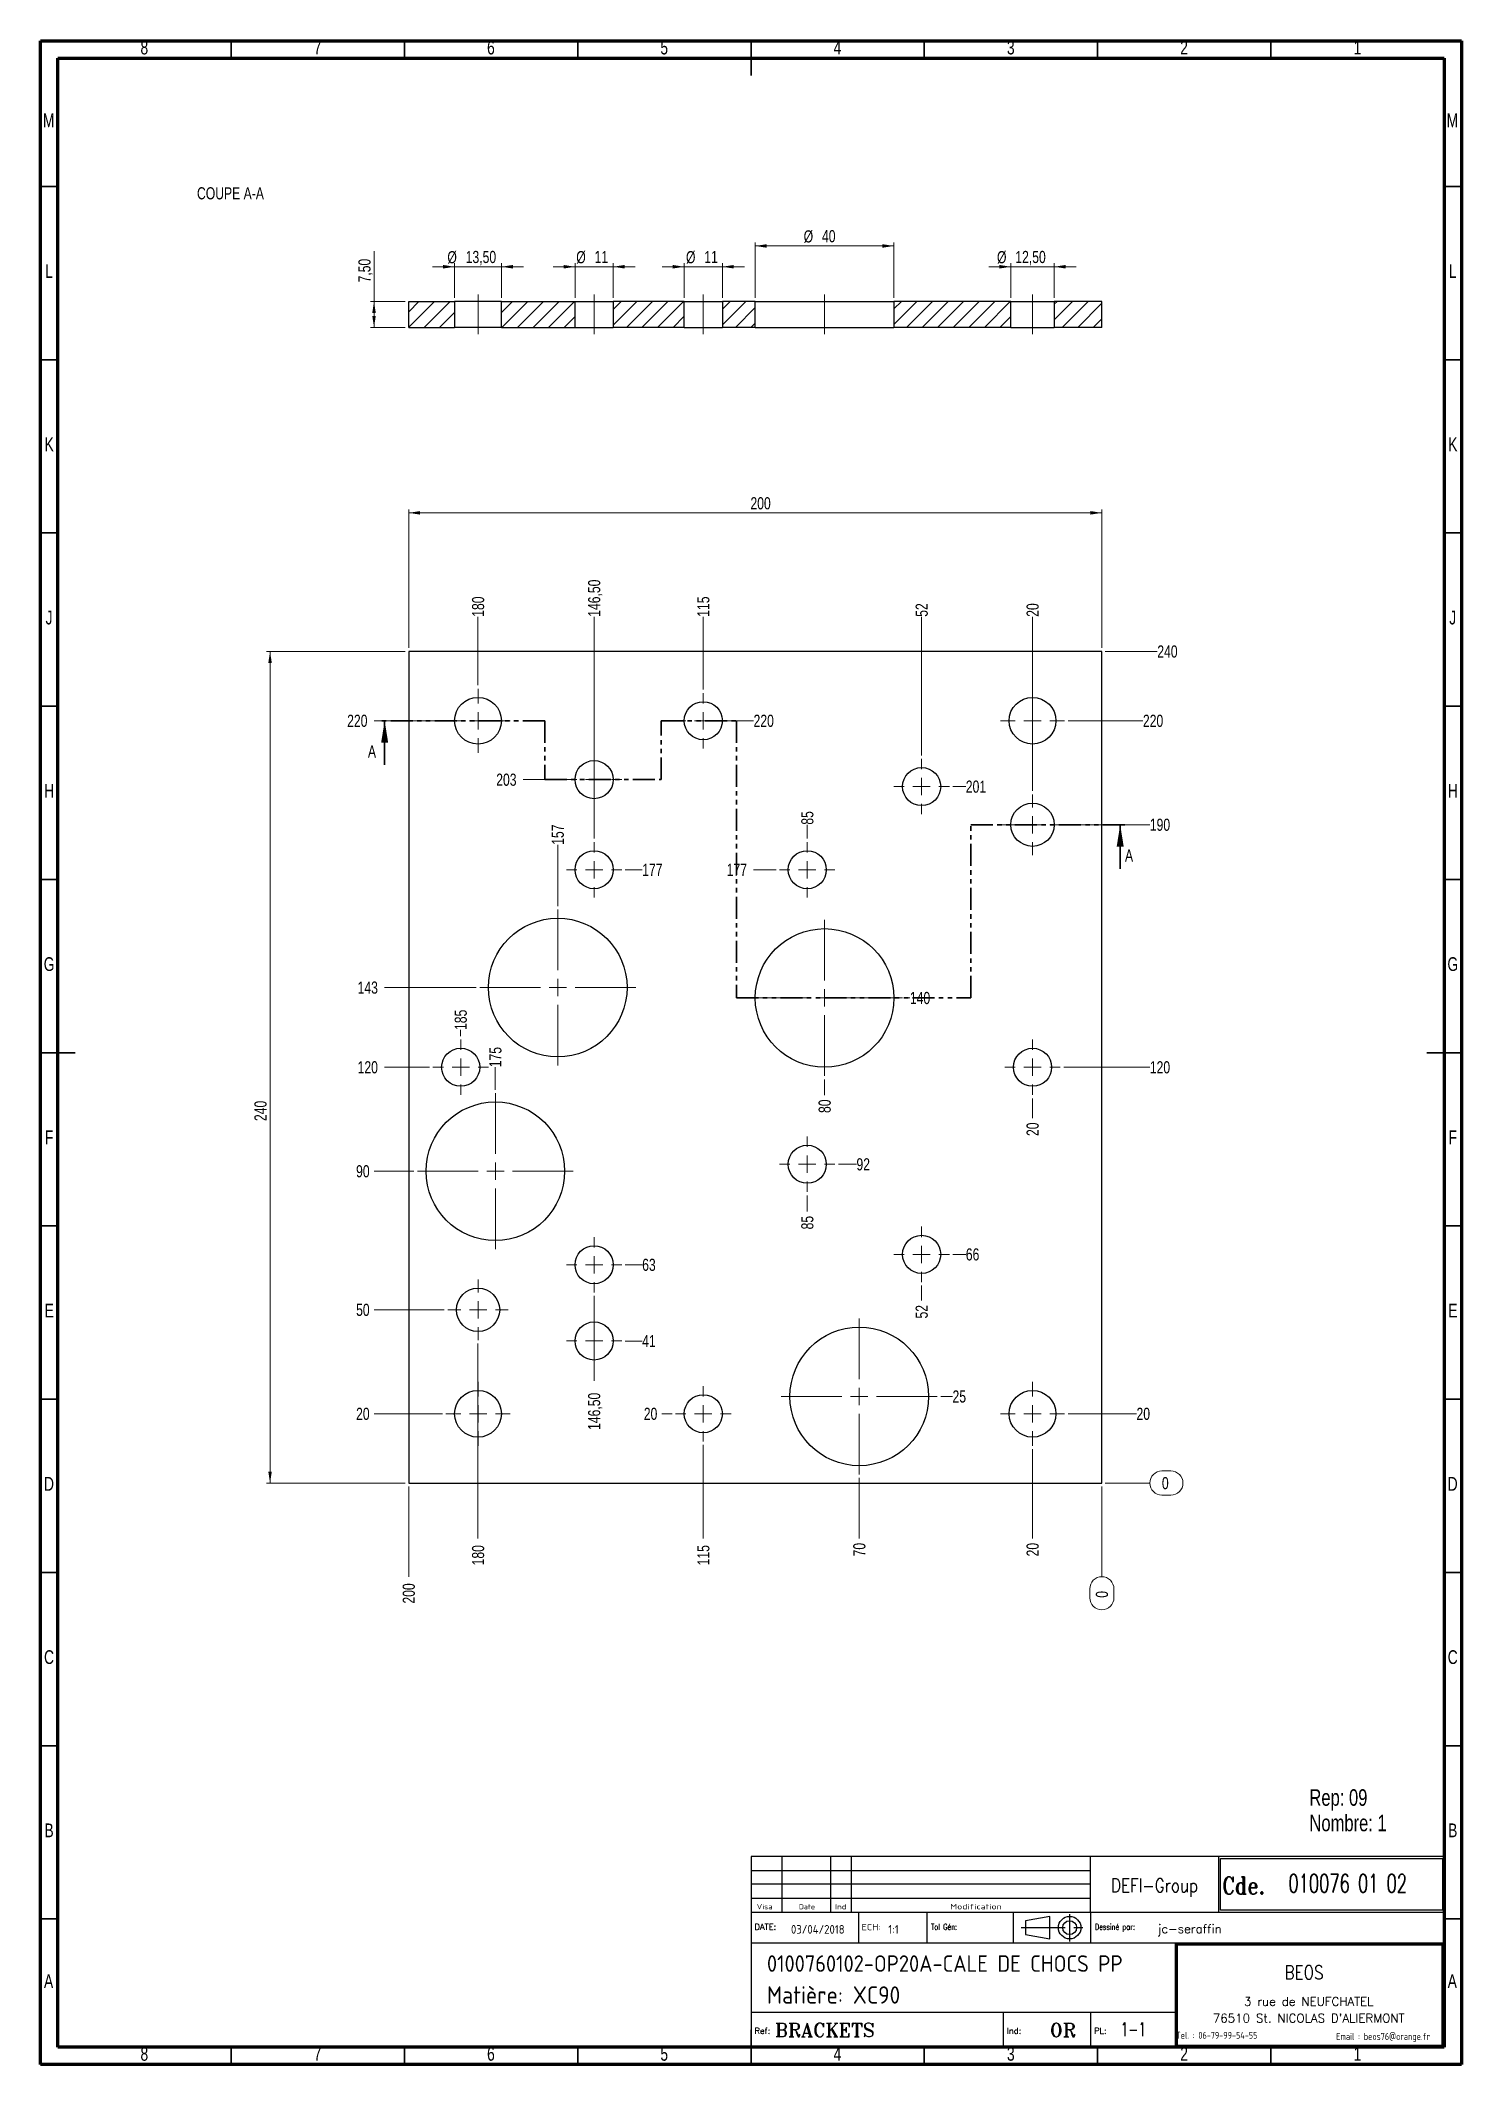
# Model space of a CAD drawing. Header units: millimetres. Extents: x 5 to 415, y 5 to 589.
import ezdxf

# ---------------------------------------------------------------- set-up
doc = ezdxf.new("R2010")
doc.units = ezdxf.units.MM
doc.linetypes.add('CENTERX2', pattern=[20.32, 12.7, -2.54, 2.54, -2.54])
doc.linetypes.add('PHANTOM', pattern=[12.7, 6.35, -1.27, 1.27, -1.27, 1.27, -1.27])
doc.layers.add('DIMENSIONS', color=176, linetype='Continuous')
doc.styles.add('SLDTEXTSTYLE0', font='TXT', dxfattribs={"width": 0.75})
doc.styles.add('SLDTEXTSTYLE1', font='ISOCP')
doc.styles.add('SLDTEXTSTYLE10', font='ISOCP', dxfattribs={"width": 1.147311})
doc.styles.add('SLDTEXTSTYLE11', font='ISOCP', dxfattribs={"width": 1.385904})
doc.styles.add('SLDTEXTSTYLE12', font='ISOCP', dxfattribs={"width": 1.246461})
doc.styles.add('SLDTEXTSTYLE13', font='ROMAND')
doc.styles.add('SLDTEXTSTYLE2', font='ROMANT', dxfattribs={"width": 0.8})
doc.styles.add('SLDTEXTSTYLE3', font='ISOCP', dxfattribs={"width": 0.8})
doc.styles.add('SLDTEXTSTYLE4', font='ROMANS', dxfattribs={"width": 0.8})
doc.styles.add('SLDTEXTSTYLE5', font='ROMANT')
doc.styles.add('SLDTEXTSTYLE6', font='ROMANS')
doc.styles.add('SLDTEXTSTYLE7', font='ROMANT', dxfattribs={"width": 0.65})
doc.styles.add('SLDTEXTSTYLE8', font='ISOCP', dxfattribs={"width": 1.446157})
doc.styles.add('SLDTEXTSTYLE9', font='ISOCP', dxfattribs={"width": 1.294402})
doc.dimstyles.new('SLDDIMSTYLE0', dxfattribs={"dimtxt": 3.5, "dimasz": 3.302, "dimexe": 0, "dimexo": 0.0625, "dimgap": 0.875, "dimtad": 0, "dimtih": 1, "dimtoh": 1, "dimdec": 0, "dimrnd": 1e-09, "dimdsep": 46, "dimtxsty": 'SLDTEXTSTYLE0', "dimblk1": 'NONE', "dimblk2": 'NONE', "dimsah": 1, "dimcen": 0.09, "dimadec": 0, "dimazin": 2, "dimtfac": 1, "dimtdec": 0, "dimtofl": 0, "dimtmove": 0, "dimatfit": 3, "dimldrblk": 'NONE', "dimfxl": 1, "dimfrac": 2, "dimtolj": 1, "dimtzin": 12, "dimarcsym": 0})
doc.dimstyles.new('SLDDIMSTYLE1', dxfattribs={"dimtxt": 3.5, "dimasz": 3.302, "dimexe": 0, "dimexo": 0.0625, "dimgap": 0.875, "dimtad": 0, "dimtih": 1, "dimtoh": 1, "dimrnd": 1e-09, "dimzin": 12, "dimdsep": 46, "dimtxsty": 'SLDTEXTSTYLE0', "dimblk1": 'NONE', "dimblk2": 'NONE', "dimsah": 1, "dimcen": 0.09, "dimadec": 0, "dimazin": 3, "dimtfac": 1, "dimtofl": 0, "dimtmove": 0, "dimatfit": 3, "dimldrblk": 'NONE', "dimfxl": 1, "dimfrac": 2, "dimtolj": 1, "dimtzin": 12, "dimarcsym": 0})
doc.dimstyles.new('SLDDIMSTYLE2', dxfattribs={"dimtxt": 3.5, "dimasz": 3.302, "dimexe": 0, "dimexo": 0.0625, "dimgap": 0.875, "dimtad": 1, "dimrnd": 1e-09, "dimzin": 12, "dimdsep": 46, "dimtxsty": 'SLDTEXTSTYLE0', "dimsah": 1, "dimcen": 0.09, "dimadec": 0, "dimazin": 3, "dimtfac": 1, "dimtofl": 0, "dimtmove": 0, "dimatfit": 3, "dimfxl": 1, "dimfrac": 2, "dimtolj": 1, "dimtzin": 12, "dimarcsym": 0})
doc.dimstyles.new('SLDDIMSTYLE3', dxfattribs={"dimtxt": 3.5, "dimasz": 3.302, "dimexe": 0, "dimexo": 0.0625, "dimgap": 0.875, "dimtad": 1, "dimrnd": 1e-09, "dimzin": 12, "dimdsep": 46, "dimtxsty": 'SLDTEXTSTYLE0', "dimsah": 1, "dimcen": 0.09, "dimadec": 0, "dimazin": 3, "dimtfac": 1, "dimtmove": 0, "dimatfit": 0, "dimfxl": 1, "dimfrac": 2, "dimtolj": 1, "dimtzin": 12, "dimarcsym": 0})

msp = doc.modelspace()

# ---------------------------------------------------------------- texts
at = {"color": 7, "linetype": 'Continuous', "lineweight": 0, "attachment_point": 2, "style": 'SLDTEXTSTYLE0'}
for s, insert, char_height in [('8', (34.96, 589.06), 3.969), ('7', (84.96, 589.06), 3.969), ('6', (134.96, 589.06), 3.969), ('5', (184.96, 589.06), 3.969), ('4', (234.96, 589.06), 3.969), ('3', (284.96, 589.06), 3.969), ('2', (334.96, 589.06), 3.969), ('1', (384.96, 589.06), 3.969), ('M', (7.362, 568.06), 3.969), ('M', (412.362, 568.06), 3.969), ('COUPE A-A', (59.81, 546.766), 3.5), ('L', (7.455, 524.56), 3.969), ('L', (412.455, 524.56), 3.969), ('K', (7.489, 474.56), 3.969), ('K', (412.489, 474.56), 3.969), ('J', (7.465, 424.56), 3.969), ('J', (412.465, 424.56), 3.969), ('H', (7.49, 374.56), 3.969), ('H', (412.49, 374.56), 3.969), ('G', (7.487, 324.56), 3.969), ('G', (412.487, 324.56), 3.969), ('F', (7.458, 274.56), 3.969), ('F', (412.458, 274.56), 3.969), ('E', (7.508, 224.56), 3.969), ('E', (412.508, 224.56), 3.969), ('D', (7.453, 174.56), 3.969), ('D', (412.453, 174.56), 3.969), ('C', (7.459, 124.56), 3.969), ('C', (412.459, 124.56), 3.969), ('B', (7.471, 74.56), 3.969), ('B', (412.471, 74.56), 3.969), ('A', (7.34, 31.06), 3.969), ('A', (412.34, 31.06), 3.969), ('8', (34.96, 10.06), 3.969), ('7', (84.96, 10.06), 3.969), ('6', (134.96, 10.06), 3.969), ('5', (184.96, 10.06), 3.969), ('4', (234.96, 10.06), 3.969), ('3', (284.96, 10.06), 3.969), ('2', (334.96, 10.06), 3.969), ('1', (384.96, 10.06), 3.969)]:
    msp.add_mtext(s, dxfattribs=dict(at, insert=insert, char_height=char_height))
at = {"color": 7, "linetype": 'Continuous', "char_height": 3.5, "attachment_point": 1, "style": 'SLDTEXTSTYLE0'}
for insert in [(99.472, 385.659), (317.902, 355.659)]:
    msp.add_mtext('A', dxfattribs=dict(at, insert=insert))
at = {"layer": 'DIMENSIONS'}
for s, insert, char_height, attachment_point, style in [('DEFI-Group', (326.42, 58.701), 4, 2, 'SLDTEXTSTYLE2'), ('Cde.', (346, 59.126), 5, 1, 'SLDTEXTSTYLE2'), ('010076 01 02', (365.078, 59.94), 5.29167, 1, 'SLDTEXTSTYLE7'), ('Visa', (211.655, 51.348), 1.5671, 1, 'SLDTEXTSTYLE12'), ('Date', (223.824, 51.283), 1.4924, 1, 'SLDTEXTSTYLE10'), ('Ind', (234.254, 51.283), 1.4924, 1, 'SLDTEXTSTYLE11'), ('Modification', (267.489, 51.348), 1.56705, 1, 'SLDTEXTSTYLE8'), ('DATE:', (211.034, 45.598), 1.7277, 1, 'SLDTEXTSTYLE6'), ('03/04/2018', (221.533, 45.253), 2.5, 1, 'SLDTEXTSTYLE1'), ('ECH:', (241.911, 45.56), 1.8141, 1, 'SLDTEXTSTYLE9'), ('1:1', (249.62, 45.24), 2.5, 1, 'SLDTEXTSTYLE1'), ('Tol Gén:', (261.952, 45.598), 1.7277, 1, 'SLDTEXTSTYLE4'), ('Dessiné par:', (309.221, 45.598), 1.72768, 1, 'SLDTEXTSTYLE4'), ('jc-seraffin', (327.355, 45.42), 2.5, 1, 'SLDTEXTSTYLE5'), ('0100760102-OP20A-CALE DE CHOCS PP', (214.603, 36.514), 4.7625, 1, 'SLDTEXTSTYLE1'), ('BEOS', (369.571, 33.595), 4, 2, 'SLDTEXTSTYLE2'), ('Matière: XC90', (214.603, 27.564), 5, 1, 'SLDTEXTSTYLE1'), ('3 rue de NEUFCHATEL', (370.909, 24.448), 2.5, 2, 'SLDTEXTSTYLE13'), ("76510 St. NICOLAS D'ALIERMONT", (370.903, 19.623), 2.5, 2, 'SLDTEXTSTYLE13'), ('Ref:', (211.034, 15.598), 1.7277, 1, 'SLDTEXTSTYLE6'), ('BRACKETS', (216.904, 16.951), 4, 1, 'SLDTEXTSTYLE5'), ('Ind:', (283.826, 15.598), 1.7277, 1, 'SLDTEXTSTYLE6'), ('OR', (296.194, 16.951), 4, 1, 'SLDTEXTSTYLE5'), ('PL:', (309.034, 15.598), 1.7277, 1, 'SLDTEXTSTYLE6'), ('1-1', (316.651, 17.173), 4, 1, 'SLDTEXTSTYLE7'), ('Tel. : 06-79-99-54-55', (344.36, 14.429), 2, 2, 'SLDTEXTSTYLE3'), ('Email : beos76@orange.fr', (392.372, 14.097), 2, 2, 'SLDTEXTSTYLE3')]:
    msp.add_mtext(s, dxfattribs=dict(at, insert=insert, char_height=char_height, attachment_point=attachment_point, style=style))

# ---------------------------------------------------------------- blocks, each defined once
blk = doc.blocks.new('SW_NOTE_0')
at = {"color": 0, "linetype": 'Continuous', "lineweight": 0, "char_height": 4.763, "attachment_point": 1, "style": 'SLDTEXTSTYLE0'}
for s, insert in [('Rep: 09', (0, 6.14)), ('Nombre: 1', (0, -1.21))]:
    blk.add_mtext(s, dxfattribs=dict(at, insert=insert))
blk = doc.blocks.new('_D')
at = {"color": 7, "linetype": 'Continuous', "lineweight": 18}
for p, q in [((328.56, 176.29), (331.15, 176.29)), ((312.23, 172.8), (325.07, 172.8)), ((331.15, 169.31), (328.56, 169.31))]:
    blk.add_line(p, q, dxfattribs=at)
for centre, start, end in [((328.56, 172.8), 90, 270), ((331.15, 172.8), 270, 90)]:
    blk.add_arc(centre, 3.49, start, end, dxfattribs=at)
at = {"color": 7, "linetype": 'Continuous', "lineweight": 18, "insert": (328.56, 174.54), "char_height": 3.5, "attachment_point": 1, "style": 'SLDTEXTSTYLE0'}
blk.add_mtext('0', dxfattribs=at)
blk = doc.blocks.new('_None')
blk = doc.blocks.new('_D_1')
at = {"color": 7, "linetype": 'Continuous', "lineweight": 18}
blk.add_line((120.98, 192.8), (101.23, 192.8), dxfattribs=at)
at = {"color": 7, "linetype": 'Continuous', "lineweight": 18, "insert": (96.06, 194.54), "char_height": 3.5, "attachment_point": 1, "style": 'SLDTEXTSTYLE0'}
blk.add_mtext('20', dxfattribs=at)
blk = doc.blocks.new('_D_2')
at = {"color": 7, "linetype": 'Continuous', "lineweight": 18}
blk.add_line((187.23, 192.8), (184.24, 192.8), dxfattribs=at)
at = {"color": 7, "linetype": 'Continuous', "lineweight": 18, "insert": (179.07, 194.54), "char_height": 3.5, "attachment_point": 1, "style": 'SLDTEXTSTYLE0'}
blk.add_mtext('20', dxfattribs=at)
blk = doc.blocks.new('_D_3')
at = {"color": 7, "linetype": 'Continuous', "lineweight": 18}
blk.add_line((301.48, 192.8), (321.23, 192.8), dxfattribs=at)
at = {"color": 7, "linetype": 'Continuous', "lineweight": 18, "insert": (321.23, 194.54), "char_height": 3.5, "attachment_point": 1, "style": 'SLDTEXTSTYLE0'}
blk.add_mtext('20', dxfattribs=at)
blk = doc.blocks.new('_D_4')
at = {"color": 7, "linetype": 'Continuous', "lineweight": 18}
blk.add_line((264.73, 197.8), (268.15, 197.8), dxfattribs=at)
at = {"color": 7, "linetype": 'Continuous', "lineweight": 18, "insert": (268.15, 199.54), "char_height": 3.5, "attachment_point": 1, "style": 'SLDTEXTSTYLE0'}
blk.add_mtext('25', dxfattribs=at)
blk = doc.blocks.new('_D_5')
at = {"color": 7, "linetype": 'Continuous', "lineweight": 18}
blk.add_line((173.73, 213.8), (178.6, 213.8), dxfattribs=at)
at = {"color": 7, "linetype": 'Continuous', "lineweight": 18, "insert": (178.6, 215.54), "char_height": 3.5, "attachment_point": 1, "style": 'SLDTEXTSTYLE0'}
blk.add_mtext('41', dxfattribs=at)
blk = doc.blocks.new('_D_6')
at = {"color": 7, "linetype": 'Continuous', "lineweight": 18}
blk.add_line((121.48, 222.8), (101.23, 222.8), dxfattribs=at)
at = {"color": 7, "linetype": 'Continuous', "lineweight": 18, "insert": (96.06, 224.54), "char_height": 3.5, "attachment_point": 1, "style": 'SLDTEXTSTYLE0'}
blk.add_mtext('50', dxfattribs=at)
blk = doc.blocks.new('_D_7')
at = {"color": 7, "linetype": 'Continuous', "lineweight": 18}
blk.add_line((173.73, 235.8), (178.6, 235.8), dxfattribs=at)
at = {"color": 7, "linetype": 'Continuous', "lineweight": 18, "insert": (178.6, 237.54), "char_height": 3.5, "attachment_point": 1, "style": 'SLDTEXTSTYLE0'}
blk.add_mtext('63', dxfattribs=at)
blk = doc.blocks.new('_D_8')
at = {"color": 7, "linetype": 'Continuous', "lineweight": 18}
blk.add_line((268.23, 238.8), (271.98, 238.8), dxfattribs=at)
at = {"color": 7, "linetype": 'Continuous', "lineweight": 18, "insert": (271.98, 240.54), "char_height": 3.5, "attachment_point": 1, "style": 'SLDTEXTSTYLE0'}
blk.add_mtext('66', dxfattribs=at)
blk = doc.blocks.new('_D_9')
at = {"color": 7, "linetype": 'Continuous', "lineweight": 18}
blk.add_line((112.73, 262.8), (101.23, 262.8), dxfattribs=at)
at = {"color": 7, "linetype": 'Continuous', "lineweight": 18, "insert": (96.06, 264.54), "char_height": 3.5, "attachment_point": 1, "style": 'SLDTEXTSTYLE0'}
blk.add_mtext('90', dxfattribs=at)
blk = doc.blocks.new('_D_10')
at = {"color": 7, "linetype": 'Continuous', "lineweight": 18}
blk.add_line((235.23, 264.8), (240.43, 264.8), dxfattribs=at)
at = {"color": 7, "linetype": 'Continuous', "lineweight": 18, "insert": (240.43, 266.54), "char_height": 3.5, "attachment_point": 1, "style": 'SLDTEXTSTYLE0'}
blk.add_mtext('92', dxfattribs=at)
blk = doc.blocks.new('_D_11')
at = {"color": 7, "linetype": 'Continuous', "lineweight": 18}
blk.add_line((117.23, 292.8), (104.26, 292.8), dxfattribs=at)
at = {"color": 7, "linetype": 'Continuous', "lineweight": 18, "insert": (96.5, 294.54), "char_height": 3.5, "attachment_point": 1, "style": 'SLDTEXTSTYLE0'}
blk.add_mtext('120', dxfattribs=at)
blk = doc.blocks.new('_D_12')
at = {"color": 7, "linetype": 'Continuous', "lineweight": 18}
blk.add_line((300.23, 292.8), (325.07, 292.8), dxfattribs=at)
at = {"color": 7, "linetype": 'Continuous', "lineweight": 18, "insert": (325.07, 294.54), "char_height": 3.5, "attachment_point": 1, "style": 'SLDTEXTSTYLE0'}
blk.add_mtext('120', dxfattribs=at)
blk = doc.blocks.new('_D_13')
at = {"color": 7, "linetype": 'Continuous', "lineweight": 18}
blk.add_line((254.73, 312.8), (255.85, 312.8), dxfattribs=at)
at = {"color": 7, "linetype": 'Continuous', "lineweight": 18, "insert": (255.85, 314.54), "char_height": 3.5, "attachment_point": 1, "style": 'SLDTEXTSTYLE0'}
blk.add_mtext('140', dxfattribs=at)
blk = doc.blocks.new('_D_14')
at = {"color": 7, "linetype": 'Continuous', "lineweight": 18}
blk.add_line((130.73, 315.8), (104.26, 315.8), dxfattribs=at)
at = {"color": 7, "linetype": 'Continuous', "lineweight": 18, "insert": (96.5, 317.54), "char_height": 3.5, "attachment_point": 1, "style": 'SLDTEXTSTYLE0'}
blk.add_mtext('143', dxfattribs=at)
blk = doc.blocks.new('_D_15')
at = {"color": 7, "linetype": 'Continuous', "lineweight": 18}
blk.add_line((173.73, 349.8), (178.6, 349.8), dxfattribs=at)
at = {"color": 7, "linetype": 'Continuous', "lineweight": 18, "insert": (178.6, 351.54), "char_height": 3.5, "attachment_point": 1, "style": 'SLDTEXTSTYLE0'}
blk.add_mtext('177', dxfattribs=at)
blk = doc.blocks.new('_D_16')
at = {"color": 7, "linetype": 'Continuous', "lineweight": 18}
blk.add_line((217.23, 349.8), (210.74, 349.8), dxfattribs=at)
at = {"color": 7, "linetype": 'Continuous', "lineweight": 18, "insert": (202.98, 351.54), "char_height": 3.5, "attachment_point": 1, "style": 'SLDTEXTSTYLE0'}
blk.add_mtext('177', dxfattribs=at)
blk = doc.blocks.new('_D_17')
at = {"color": 7, "linetype": 'Continuous', "lineweight": 18}
blk.add_line((300.98, 362.8), (325.07, 362.8), dxfattribs=at)
at = {"color": 7, "linetype": 'Continuous', "lineweight": 18, "insert": (325.07, 364.54), "char_height": 3.5, "attachment_point": 1, "style": 'SLDTEXTSTYLE0'}
blk.add_mtext('190', dxfattribs=at)
blk = doc.blocks.new('_D_18')
at = {"color": 7, "linetype": 'Continuous', "lineweight": 18}
blk.add_line((268.23, 373.8), (271.98, 373.8), dxfattribs=at)
at = {"color": 7, "linetype": 'Continuous', "lineweight": 18, "insert": (271.98, 375.54), "char_height": 3.5, "attachment_point": 1, "style": 'SLDTEXTSTYLE0'}
blk.add_mtext('201', dxfattribs=at)
blk = doc.blocks.new('_D_19')
at = {"color": 7, "linetype": 'Continuous', "lineweight": 18}
blk.add_line((155.73, 375.8), (144.25, 375.8), dxfattribs=at)
at = {"color": 7, "linetype": 'Continuous', "lineweight": 18, "insert": (136.49, 377.54), "char_height": 3.5, "attachment_point": 1, "style": 'SLDTEXTSTYLE0'}
blk.add_mtext('203', dxfattribs=at)
blk = doc.blocks.new('_D_20')
at = {"color": 7, "linetype": 'Continuous', "lineweight": 18}
blk.add_line((205.23, 392.8), (210.74, 392.8), dxfattribs=at)
at = {"color": 7, "linetype": 'Continuous', "lineweight": 18, "insert": (210.74, 394.54), "char_height": 3.5, "attachment_point": 1, "style": 'SLDTEXTSTYLE0'}
blk.add_mtext('220', dxfattribs=at)
blk = doc.blocks.new('_D_21')
at = {"color": 7, "linetype": 'Continuous', "lineweight": 18}
blk.add_line((120.98, 392.8), (101.23, 392.8), dxfattribs=at)
at = {"color": 7, "linetype": 'Continuous', "lineweight": 18, "insert": (93.48, 394.54), "char_height": 3.5, "attachment_point": 1, "style": 'SLDTEXTSTYLE0'}
blk.add_mtext('220', dxfattribs=at)
blk = doc.blocks.new('_D_22')
at = {"color": 7, "linetype": 'Continuous', "lineweight": 18}
blk.add_line((301.48, 392.8), (323.08, 392.8), dxfattribs=at)
at = {"color": 7, "linetype": 'Continuous', "lineweight": 18, "insert": (323.08, 394.54), "char_height": 3.5, "attachment_point": 1, "style": 'SLDTEXTSTYLE0'}
blk.add_mtext('220', dxfattribs=at)
blk = doc.blocks.new('_D_23')
at = {"color": 7, "linetype": 'Continuous', "lineweight": 18}
blk.add_line((312.23, 412.8), (327.23, 412.8), dxfattribs=at)
at = {"color": 7, "linetype": 'Continuous', "lineweight": 18, "insert": (327.23, 414.54), "char_height": 3.5, "attachment_point": 1, "style": 'SLDTEXTSTYLE0'}
blk.add_mtext('240', dxfattribs=at)
blk = doc.blocks.new('_D_24')
at = {"color": 7, "linetype": 'Continuous', "lineweight": 18}
for p, q in [((311.23, 171.8), (311.23, 145.78)), ((307.75, 139.7), (307.75, 142.29)), ((314.72, 142.29), (314.72, 139.7))]:
    blk.add_line(p, q, dxfattribs=at)
for centre, start, end in [((311.23, 142.29), 0, 180), ((311.23, 139.7), 180, 0)]:
    blk.add_arc(centre, 3.49, start, end, dxfattribs=at)
at = {"color": 7, "linetype": 'Continuous', "lineweight": 18, "insert": (309.5, 139.7), "char_height": 3.5, "attachment_point": 1, "rotation": 90, "style": 'SLDTEXTSTYLE0'}
blk.add_mtext('0', dxfattribs=at)
blk = doc.blocks.new('_D_25')
at = {"color": 7, "linetype": 'Continuous', "lineweight": 18}
blk.add_line((291.23, 283.8), (291.23, 278.14), dxfattribs=at)
at = {"color": 7, "linetype": 'Continuous', "lineweight": 18, "insert": (289.5, 272.96), "char_height": 3.5, "attachment_point": 1, "rotation": 90, "style": 'SLDTEXTSTYLE0'}
blk.add_mtext('20', dxfattribs=at)
blk = doc.blocks.new('_D_26')
at = {"color": 7, "linetype": 'Continuous', "lineweight": 18}
blk.add_line((291.23, 372.55), (291.23, 422.8), dxfattribs=at)
at = {"color": 7, "linetype": 'Continuous', "lineweight": 18, "insert": (289.5, 422.8), "char_height": 3.5, "attachment_point": 1, "rotation": 90, "style": 'SLDTEXTSTYLE0'}
blk.add_mtext('20', dxfattribs=at)
blk = doc.blocks.new('_D_27')
at = {"color": 7, "linetype": 'Continuous', "lineweight": 18}
blk.add_line((291.23, 182.55), (291.23, 156.8), dxfattribs=at)
at = {"color": 7, "linetype": 'Continuous', "lineweight": 18, "insert": (289.5, 151.63), "char_height": 3.5, "attachment_point": 1, "rotation": 90, "style": 'SLDTEXTSTYLE0'}
blk.add_mtext('20', dxfattribs=at)
blk = doc.blocks.new('_D_28')
at = {"color": 7, "linetype": 'Continuous', "lineweight": 18}
blk.add_line((259.23, 382.8), (259.23, 422.8), dxfattribs=at)
at = {"color": 7, "linetype": 'Continuous', "lineweight": 18, "insert": (257.5, 422.8), "char_height": 3.5, "attachment_point": 1, "rotation": 90, "style": 'SLDTEXTSTYLE0'}
blk.add_mtext('52', dxfattribs=at)
blk = doc.blocks.new('_D_29')
at = {"color": 7, "linetype": 'Continuous', "lineweight": 18}
blk.add_line((259.23, 229.8), (259.23, 225.47), dxfattribs=at)
at = {"color": 7, "linetype": 'Continuous', "lineweight": 18, "insert": (257.5, 220.29), "char_height": 3.5, "attachment_point": 1, "rotation": 90, "style": 'SLDTEXTSTYLE0'}
blk.add_mtext('52', dxfattribs=at)
blk = doc.blocks.new('_D_30')
at = {"color": 7, "linetype": 'Continuous', "lineweight": 18}
blk.add_line((241.23, 174.3), (241.23, 156.8), dxfattribs=at)
at = {"color": 7, "linetype": 'Continuous', "lineweight": 18, "insert": (239.5, 151.63), "char_height": 3.5, "attachment_point": 1, "rotation": 90, "style": 'SLDTEXTSTYLE0'}
blk.add_mtext('70', dxfattribs=at)
blk = doc.blocks.new('_D_31')
at = {"color": 7, "linetype": 'Continuous', "lineweight": 18}
blk.add_line((231.23, 289.3), (231.23, 284.77), dxfattribs=at)
at = {"color": 7, "linetype": 'Continuous', "lineweight": 18, "insert": (229.5, 279.6), "char_height": 3.5, "attachment_point": 1, "rotation": 90, "style": 'SLDTEXTSTYLE0'}
blk.add_mtext('80', dxfattribs=at)
blk = doc.blocks.new('_D_32')
at = {"color": 7, "linetype": 'Continuous', "lineweight": 18}
blk.add_line((226.23, 358.8), (226.23, 362.8), dxfattribs=at)
at = {"color": 7, "linetype": 'Continuous', "lineweight": 18, "insert": (224.5, 362.8), "char_height": 3.5, "attachment_point": 1, "rotation": 90, "style": 'SLDTEXTSTYLE0'}
blk.add_mtext('85', dxfattribs=at)
blk = doc.blocks.new('_D_33')
at = {"color": 7, "linetype": 'Continuous', "lineweight": 18}
blk.add_line((226.23, 255.8), (226.23, 251.18), dxfattribs=at)
at = {"color": 7, "linetype": 'Continuous', "lineweight": 18, "insert": (224.5, 246), "char_height": 3.5, "attachment_point": 1, "rotation": 90, "style": 'SLDTEXTSTYLE0'}
blk.add_mtext('85', dxfattribs=at)
blk = doc.blocks.new('_D_34')
at = {"color": 7, "linetype": 'Continuous', "lineweight": 18}
blk.add_line((196.23, 401.8), (196.23, 422.8), dxfattribs=at)
at = {"color": 7, "linetype": 'Continuous', "lineweight": 18, "insert": (194.5, 422.8), "char_height": 3.5, "attachment_point": 1, "rotation": 90, "style": 'SLDTEXTSTYLE0'}
blk.add_mtext('115', dxfattribs=at)
blk = doc.blocks.new('_D_35')
at = {"color": 7, "linetype": 'Continuous', "lineweight": 18}
blk.add_line((196.23, 183.8), (196.23, 156.8), dxfattribs=at)
at = {"color": 7, "linetype": 'Continuous', "lineweight": 18, "insert": (194.5, 149.04), "char_height": 3.5, "attachment_point": 1, "rotation": 90, "style": 'SLDTEXTSTYLE0'}
blk.add_mtext('115', dxfattribs=at)
blk = doc.blocks.new('_D_36')
at = {"color": 7, "linetype": 'Continuous', "lineweight": 18}
blk.add_line((164.73, 358.8), (164.73, 422.8), dxfattribs=at)
at = {"color": 7, "linetype": 'Continuous', "lineweight": 18, "insert": (163, 422.8), "char_height": 3.5, "attachment_point": 1, "rotation": 90, "style": 'SLDTEXTSTYLE0'}
blk.add_mtext('146,50', dxfattribs=at)
blk = doc.blocks.new('_D_37')
at = {"color": 7, "linetype": 'Continuous', "lineweight": 18}
blk.add_line((164.73, 226.8), (164.73, 202.35), dxfattribs=at)
at = {"color": 7, "linetype": 'Continuous', "lineweight": 18, "insert": (163, 188.13), "char_height": 3.5, "attachment_point": 1, "rotation": 90, "style": 'SLDTEXTSTYLE0'}
blk.add_mtext('146,50', dxfattribs=at)
blk = doc.blocks.new('_D_38')
at = {"color": 7, "linetype": 'Continuous', "lineweight": 18}
blk.add_line((154.23, 339.3), (154.23, 356.99), dxfattribs=at)
at = {"color": 7, "linetype": 'Continuous', "lineweight": 18, "insert": (152.5, 356.99), "char_height": 3.5, "attachment_point": 1, "rotation": 90, "style": 'SLDTEXTSTYLE0'}
blk.add_mtext('157', dxfattribs=at)
blk = doc.blocks.new('_D_39')
at = {"color": 7, "linetype": 'Continuous', "lineweight": 18}
blk.add_line((136.23, 286.3), (136.23, 292.8), dxfattribs=at)
at = {"color": 7, "linetype": 'Continuous', "lineweight": 18, "insert": (134.5, 292.8), "char_height": 3.5, "attachment_point": 1, "rotation": 90, "style": 'SLDTEXTSTYLE0'}
blk.add_mtext('175', dxfattribs=at)
blk = doc.blocks.new('_D_40')
at = {"color": 7, "linetype": 'Continuous', "lineweight": 18}
blk.add_line((131.23, 403.05), (131.23, 422.8), dxfattribs=at)
at = {"color": 7, "linetype": 'Continuous', "lineweight": 18, "insert": (129.5, 422.8), "char_height": 3.5, "attachment_point": 1, "rotation": 90, "style": 'SLDTEXTSTYLE0'}
blk.add_mtext('180', dxfattribs=at)
blk = doc.blocks.new('_D_41')
at = {"color": 7, "linetype": 'Continuous', "lineweight": 18}
blk.add_line((131.23, 213.05), (131.23, 156.8), dxfattribs=at)
at = {"color": 7, "linetype": 'Continuous', "lineweight": 18, "insert": (129.5, 149.04), "char_height": 3.5, "attachment_point": 1, "rotation": 90, "style": 'SLDTEXTSTYLE0'}
blk.add_mtext('180', dxfattribs=at)
blk = doc.blocks.new('_D_42')
at = {"color": 7, "linetype": 'Continuous', "lineweight": 18}
blk.add_line((126.23, 301.8), (126.23, 303.56), dxfattribs=at)
at = {"color": 7, "linetype": 'Continuous', "lineweight": 18, "insert": (124.5, 303.56), "char_height": 3.5, "attachment_point": 1, "rotation": 90, "style": 'SLDTEXTSTYLE0'}
blk.add_mtext('185', dxfattribs=at)
blk = doc.blocks.new('_D_43')
at = {"color": 7, "linetype": 'Continuous', "lineweight": 18}
blk.add_line((111.23, 171.8), (111.23, 145.78), dxfattribs=at)
at = {"color": 7, "linetype": 'Continuous', "lineweight": 18, "insert": (109.5, 138.02), "char_height": 3.5, "attachment_point": 1, "rotation": 90, "style": 'SLDTEXTSTYLE0'}
blk.add_mtext('200', dxfattribs=at)
blk = doc.blocks.new('_D_44')
at = {"color": 7, "linetype": 'Continuous', "lineweight": 18}
for p, q in [((110.23, 412.8), (70.23, 412.8)), ((71.23, 412.8), (71.23, 172.8)), ((110.23, 172.8), (70.23, 172.8))]:
    blk.add_line(p, q, dxfattribs=at)
for points in [[(71.23, 412.8), (70.73, 409.5), (71.74, 409.5)], [(71.23, 172.8), (71.74, 176.1), (70.73, 176.1)]]:
    blk.add_solid(points, dxfattribs=at)
at = {"color": 7, "linetype": 'Continuous', "lineweight": 18, "insert": (66.72, 277.27), "char_height": 3.5, "attachment_point": 1, "rotation": 90, "style": 'SLDTEXTSTYLE0'}
blk.add_mtext('240', dxfattribs=at)
blk = doc.blocks.new('_D_45')
at = {"color": 7, "linetype": 'Continuous', "lineweight": 18}
for p, q in [((111.23, 413.8), (111.23, 453.8)), ((311.23, 452.8), (111.23, 452.8)), ((311.23, 413.8), (311.23, 453.8))]:
    blk.add_line(p, q, dxfattribs=at)
for points in [[(111.23, 452.8), (114.54, 452.29), (114.54, 453.31)], [(311.23, 452.8), (307.93, 453.31), (307.93, 452.29)]]:
    blk.add_solid(points, dxfattribs=at)
at = {"color": 7, "linetype": 'Continuous', "lineweight": 18, "insert": (209.84, 457.31), "char_height": 3.5, "attachment_point": 1, "style": 'SLDTEXTSTYLE0'}
blk.add_mtext('200', dxfattribs=at)
blk = doc.blocks.new('SW_CENTERMARKSYMBOL_0')
at = {"color": 0, "linetype": 'Continuous', "lineweight": 0}
for p, q in [((0, 5), (0, 9.25)), ((-5, 0), (-9.25, 0)), ((0, 0), (-2.5, 0)), ((0, 0), (0, 2.5)), ((0, 0), (0, -2.5)), ((0, 0), (2.5, 0)), ((5, 0), (9.25, 0)), ((0, -5), (0, -9.25))]:
    blk.add_line(p, q, dxfattribs=at)
blk = doc.blocks.new('SW_CENTERMARKSYMBOL_1')
at = {"color": 0, "linetype": 'Continuous', "lineweight": 0}
for p, q in [((0, 5), (0, 9.25)), ((-5, 0), (-9.25, 0)), ((0, 0), (-2.5, 0)), ((0, 0), (0, 2.5)), ((0, 0), (0, -2.5)), ((0, 0), (2.5, 0)), ((5, 0), (9.25, 0)), ((0, -5), (0, -9.25))]:
    blk.add_line(p, q, dxfattribs=at)
blk = doc.blocks.new('SW_CENTERMARKSYMBOL_2')
at = {"color": 0, "linetype": 'Continuous', "lineweight": 0}
for p, q in [((0, 5), (0, 9.25)), ((-5, 0), (-9.25, 0)), ((0, 0), (-2.5, 0)), ((0, 0), (0, 2.5)), ((0, 0), (0, -2.5)), ((0, 0), (2.5, 0)), ((5, 0), (9.25, 0)), ((0, -5), (0, -9.25))]:
    blk.add_line(p, q, dxfattribs=at)
blk = doc.blocks.new('SW_CENTERMARKSYMBOL_3')
at = {"color": 0, "linetype": 'Continuous', "lineweight": 0}
for p, q in [((0, 5), (0, 9.25)), ((-5, 0), (-9.25, 0)), ((0, 0), (-2.5, 0)), ((0, 0), (0, 2.5)), ((0, 0), (0, -2.5)), ((0, 0), (2.5, 0)), ((5, 0), (9.25, 0)), ((0, -5), (0, -9.25))]:
    blk.add_line(p, q, dxfattribs=at)
blk = doc.blocks.new('SW_CENTERMARKSYMBOL_4')
at = {"color": 0, "linetype": 'Continuous', "lineweight": 0}
for p, q in [((0, 5), (0, 22.5)), ((-5, 0), (-22.5, 0)), ((0, 0), (-2.5, 0)), ((0, 0), (0, 2.5)), ((0, 0), (0, -2.5)), ((0, 0), (2.5, 0)), ((5, 0), (22.5, 0)), ((0, -5), (0, -22.5))]:
    blk.add_line(p, q, dxfattribs=at)
blk = doc.blocks.new('SW_CENTERMARKSYMBOL_5')
at = {"color": 0, "linetype": 'Continuous', "lineweight": 0}
for p, q in [((0, 5), (0, 22.5)), ((-5, 0), (-22.5, 0)), ((0, 0), (-2.5, 0)), ((0, 0), (0, 2.5)), ((0, 0), (0, -2.5)), ((0, 0), (2.5, 0)), ((5, 0), (22.5, 0)), ((0, -5), (0, -22.5))]:
    blk.add_line(p, q, dxfattribs=at)
blk = doc.blocks.new('SW_CENTERMARKSYMBOL_6')
at = {"color": 0, "linetype": 'Continuous', "lineweight": 0}
for p, q in [((0, 5), (0, 22.5)), ((-5, 0), (-22.5, 0)), ((0, 0), (-2.5, 0)), ((0, 0), (0, 2.5)), ((0, 0), (0, -2.5)), ((0, 0), (2.5, 0)), ((5, 0), (22.5, 0)), ((0, -5), (0, -22.5))]:
    blk.add_line(p, q, dxfattribs=at)
blk = doc.blocks.new('SW_CENTERMARKSYMBOL_7')
at = {"color": 0, "linetype": 'Continuous', "lineweight": 0}
for p, q in [((0, 5), (0, 22.5)), ((-5, 0), (-22.5, 0)), ((0, 0), (-2.5, 0)), ((0, 0), (0, 2.5)), ((0, 0), (0, -2.5)), ((0, 0), (2.5, 0)), ((5, 0), (22.5, 0)), ((0, -5), (0, -22.5))]:
    blk.add_line(p, q, dxfattribs=at)
blk = doc.blocks.new('SW_CENTERMARKSYMBOL_8')
at = {"color": 0, "linetype": 'Continuous', "lineweight": 0}
for p, q in [((0, 5), (0, 8.75)), ((-5, 0), (-8.75, 0)), ((0, 0), (-2.5, 0)), ((0, 0), (0, 2.5)), ((0, 0), (0, -2.5)), ((0, 0), (2.5, 0)), ((5, 0), (8.75, 0)), ((0, -5), (0, -8.75))]:
    blk.add_line(p, q, dxfattribs=at)
blk = doc.blocks.new('SW_CENTERMARKSYMBOL_9')
at = {"color": 0, "linetype": 'Continuous', "lineweight": 0}
for p, q in [((0, 5), (0, 8)), ((-5, 0), (-8, 0)), ((0, 0), (-2.5, 0)), ((0, 0), (0, 2.5)), ((0, 0), (0, -2.5)), ((0, 0), (2.5, 0)), ((5, 0), (8, 0)), ((0, -5), (0, -8))]:
    blk.add_line(p, q, dxfattribs=at)
blk = doc.blocks.new('SW_CENTERMARKSYMBOL_10')
at = {"color": 0, "linetype": 'Continuous', "lineweight": 0}
for p, q in [((0, 5), (0, 8)), ((-5, 0), (-8, 0)), ((0, 0), (-2.5, 0)), ((0, 0), (0, 2.5)), ((0, 0), (0, -2.5)), ((0, 0), (2.5, 0)), ((5, 0), (8, 0)), ((0, -5), (0, -8))]:
    blk.add_line(p, q, dxfattribs=at)
blk = doc.blocks.new('SW_CENTERMARKSYMBOL_11')
at = {"color": 0, "linetype": 'Continuous', "lineweight": 0}
for p, q in [((0, 5), (0, 8.75)), ((-5, 0), (-8.75, 0)), ((0, 0), (-2.5, 0)), ((0, 0), (0, 2.5)), ((0, 0), (0, -2.5)), ((0, 0), (2.5, 0)), ((5, 0), (8.75, 0)), ((0, -5), (0, -8.75))]:
    blk.add_line(p, q, dxfattribs=at)
blk = doc.blocks.new('SW_CENTERMARKSYMBOL_12')
at = {"color": 0, "linetype": 'Continuous', "lineweight": 0}
for p, q in [((0, 5), (0, 8)), ((-5, 0), (-8, 0)), ((0, 0), (-2.5, 0)), ((0, 0), (0, 2.5)), ((0, 0), (0, -2.5)), ((0, 0), (2.5, 0)), ((5, 0), (8, 0)), ((0, -5), (0, -8))]:
    blk.add_line(p, q, dxfattribs=at)
blk = doc.blocks.new('SW_CENTERMARKSYMBOL_13')
at = {"color": 0, "linetype": 'Continuous', "lineweight": 0}
for p, q in [((0, 5), (0, 8)), ((-5, 0), (-8, 0)), ((0, 0), (-2.5, 0)), ((0, 0), (0, 2.5)), ((0, 0), (0, -2.5)), ((0, 0), (2.5, 0)), ((5, 0), (8, 0)), ((0, -5), (0, -8))]:
    blk.add_line(p, q, dxfattribs=at)
blk = doc.blocks.new('SW_CENTERMARKSYMBOL_14')
at = {"color": 0, "linetype": 'Continuous', "lineweight": 0}
for p, q in [((0, 5), (0, 8)), ((-5, 0), (-8, 0)), ((0, 0), (-2.5, 0)), ((0, 0), (0, 2.5)), ((0, 0), (0, -2.5)), ((0, 0), (2.5, 0)), ((5, 0), (8, 0)), ((0, -5), (0, -8))]:
    blk.add_line(p, q, dxfattribs=at)
blk = doc.blocks.new('SW_CENTERMARKSYMBOL_15')
at = {"color": 0, "linetype": 'Continuous', "lineweight": 0}
for p, q in [((0, 5), (0, 8)), ((-5, 0), (-8, 0)), ((0, 0), (-2.5, 0)), ((0, 0), (0, 2.5)), ((0, 0), (0, -2.5)), ((0, 0), (2.5, 0)), ((5, 0), (8, 0)), ((0, -5), (0, -8))]:
    blk.add_line(p, q, dxfattribs=at)
blk = doc.blocks.new('SW_CENTERMARKSYMBOL_16')
at = {"color": 0, "linetype": 'Continuous', "lineweight": 0}
for p, q in [((0, 5), (0, 8)), ((-5, 0), (-8, 0)), ((0, 0), (-2.5, 0)), ((0, 0), (0, 2.5)), ((0, 0), (0, -2.5)), ((0, 0), (2.5, 0)), ((5, 0), (8, 0)), ((0, -5), (0, -8))]:
    blk.add_line(p, q, dxfattribs=at)
blk = doc.blocks.new('SW_CENTERMARKSYMBOL_17')
at = {"color": 0, "linetype": 'Continuous', "lineweight": 0}
for p, q in [((0, 5), (0, 8)), ((-5, 0), (-8, 0)), ((0, 0), (-2.5, 0)), ((0, 0), (0, 2.5)), ((0, 0), (0, -2.5)), ((0, 0), (2.5, 0)), ((5, 0), (8, 0)), ((0, -5), (0, -8))]:
    blk.add_line(p, q, dxfattribs=at)
blk = doc.blocks.new('SW_CENTERMARKSYMBOL_18')
at = {"color": 0, "linetype": 'Continuous', "lineweight": 0}
for p, q in [((0, 5), (0, 8)), ((-5, 0), (-8, 0)), ((0, 0), (-2.5, 0)), ((0, 0), (0, 2.5)), ((0, 0), (0, -2.5)), ((0, 0), (2.5, 0)), ((5, 0), (8, 0)), ((0, -5), (0, -8))]:
    blk.add_line(p, q, dxfattribs=at)
blk = doc.blocks.new('SW_CENTERMARKSYMBOL_19')
at = {"color": 0, "linetype": 'Continuous', "lineweight": 0}
for p, q in [((0, 5), (0, 8)), ((-5, 0), (-8, 0)), ((0, 0), (-2.5, 0)), ((0, 0), (0, 2.5)), ((0, 0), (0, -2.5)), ((0, 0), (2.5, 0)), ((5, 0), (8, 0)), ((0, -5), (0, -8))]:
    blk.add_line(p, q, dxfattribs=at)
blk = doc.blocks.new('SW_CENTERMARKSYMBOL_20')
at = {"color": 0, "linetype": 'Continuous', "lineweight": 0}
for p, q in [((0, 5), (0, 8)), ((-5, 0), (-8, 0)), ((0, 0), (-2.5, 0)), ((0, 0), (0, 2.5)), ((0, 0), (0, -2.5)), ((0, 0), (2.5, 0)), ((5, 0), (8, 0)), ((0, -5), (0, -8))]:
    blk.add_line(p, q, dxfattribs=at)
blk = doc.blocks.new('SW_CENTERMARKSYMBOL_21')
at = {"color": 0, "linetype": 'Continuous', "lineweight": 0}
for p, q in [((0, 5), (0, 8)), ((-5, 0), (-8, 0)), ((0, 0), (-2.5, 0)), ((0, 0), (0, 2.5)), ((0, 0), (0, -2.5)), ((0, 0), (2.5, 0)), ((5, 0), (8, 0)), ((0, -5), (0, -8))]:
    blk.add_line(p, q, dxfattribs=at)
blk = doc.blocks.new('_D_46')
at = {"color": 7, "linetype": 'Continuous', "lineweight": 18}
for p, q in [((101.23, 513.82), (101.23, 528.35)), ((110.23, 513.82), (100.23, 513.82)), ((101.23, 506.32), (101.23, 513.82)), ((110.23, 506.32), (100.23, 506.32))]:
    blk.add_line(p, q, dxfattribs=at)
for points in [[(101.23, 513.82), (100.73, 510.52), (101.74, 510.52)], [(101.23, 506.32), (101.74, 509.62), (100.73, 509.62)]]:
    blk.add_solid(points, dxfattribs=at)
at = {"color": 7, "linetype": 'Continuous', "lineweight": 18, "insert": (96.72, 519.29), "char_height": 3.5, "attachment_point": 1, "rotation": 90, "style": 'SLDTEXTSTYLE0'}
blk.add_mtext('7,50', dxfattribs=at)
blk = doc.blocks.new('_D_47')
at = {"color": 7, "linetype": 'Continuous', "lineweight": 18}
for p, q in [((124.48, 523.82), (118.13, 523.82)), ((124.48, 514.82), (124.48, 524.82)), ((124.48, 523.82), (137.98, 523.82)), ((137.98, 514.82), (137.98, 524.82)), ((137.98, 523.82), (144.33, 523.82))]:
    blk.add_line(p, q, dxfattribs=at)
for points in [[(124.48, 523.82), (121.18, 524.33), (121.18, 523.31)], [(137.98, 523.82), (141.29, 523.31), (141.29, 524.33)]]:
    blk.add_solid(points, dxfattribs=at)
at = {"color": 7, "linetype": 'Continuous', "lineweight": 18, "char_height": 3.5, "attachment_point": 1, "style": 'SLDTEXTSTYLE0'}
for s, insert in [('%%c', (122.4, 528.33)), ('13,50', (127.68, 528.39))]:
    blk.add_mtext(s, dxfattribs=dict(at, insert=insert))
blk = doc.blocks.new('_D_48')
at = {"color": 7, "linetype": 'Continuous', "lineweight": 18}
for p, q in [((159.23, 523.82), (152.88, 523.82)), ((159.23, 514.82), (159.23, 524.82)), ((159.23, 523.82), (170.23, 523.82)), ((170.23, 514.82), (170.23, 524.82)), ((170.23, 523.82), (176.58, 523.82))]:
    blk.add_line(p, q, dxfattribs=at)
for points in [[(159.23, 523.82), (155.93, 524.33), (155.93, 523.31)], [(170.23, 523.82), (173.54, 523.31), (173.54, 524.33)]]:
    blk.add_solid(points, dxfattribs=at)
at = {"color": 7, "linetype": 'Continuous', "lineweight": 18, "char_height": 3.5, "attachment_point": 1, "style": 'SLDTEXTSTYLE0'}
for s, insert in [('%%c', (159.59, 528.33)), ('11', (164.87, 528.39))]:
    blk.add_mtext(s, dxfattribs=dict(at, insert=insert))
blk = doc.blocks.new('_D_49')
at = {"color": 7, "linetype": 'Continuous', "lineweight": 18}
for p, q in [((190.73, 523.82), (184.38, 523.82)), ((190.73, 514.82), (190.73, 524.82)), ((190.73, 523.82), (201.73, 523.82)), ((201.73, 514.82), (201.73, 524.82)), ((201.73, 523.82), (208.08, 523.82))]:
    blk.add_line(p, q, dxfattribs=at)
for points in [[(190.73, 523.82), (187.43, 524.33), (187.43, 523.31)], [(201.73, 523.82), (205.04, 523.31), (205.04, 524.33)]]:
    blk.add_solid(points, dxfattribs=at)
at = {"color": 7, "linetype": 'Continuous', "lineweight": 18, "char_height": 3.5, "attachment_point": 1, "style": 'SLDTEXTSTYLE0'}
for s, insert in [('%%c', (191.24, 528.33)), ('11', (196.52, 528.39))]:
    blk.add_mtext(s, dxfattribs=dict(at, insert=insert))
blk = doc.blocks.new('_D_50')
at = {"color": 7, "linetype": 'Continuous', "lineweight": 18}
for p, q in [((211.23, 514.82), (211.23, 530.82)), ((211.23, 529.82), (251.23, 529.82)), ((251.23, 514.82), (251.23, 530.82))]:
    blk.add_line(p, q, dxfattribs=at)
for points in [[(211.23, 529.82), (214.54, 529.31), (214.54, 530.33)], [(251.23, 529.82), (247.93, 530.33), (247.93, 529.31)]]:
    blk.add_solid(points, dxfattribs=at)
at = {"color": 7, "linetype": 'Continuous', "lineweight": 18, "char_height": 3.5, "attachment_point": 1, "style": 'SLDTEXTSTYLE0'}
for s, insert in [('%%c', (225.2, 534.33)), ('40', (230.48, 534.39))]:
    blk.add_mtext(s, dxfattribs=dict(at, insert=insert))
blk = doc.blocks.new('_D_51')
at = {"color": 7, "linetype": 'Continuous', "lineweight": 18}
for p, q in [((284.98, 523.82), (278.63, 523.82)), ((284.98, 514.82), (284.98, 524.82)), ((284.98, 523.82), (297.48, 523.82)), ((297.48, 514.82), (297.48, 524.82)), ((297.48, 523.82), (303.83, 523.82))]:
    blk.add_line(p, q, dxfattribs=at)
for points in [[(284.98, 523.82), (281.68, 524.33), (281.68, 523.31)], [(297.48, 523.82), (300.79, 523.31), (300.79, 524.33)]]:
    blk.add_solid(points, dxfattribs=at)
at = {"color": 7, "linetype": 'Continuous', "lineweight": 18, "char_height": 3.5, "attachment_point": 1, "style": 'SLDTEXTSTYLE0'}
for s, insert in [('%%c', (280.98, 528.33)), ('12,50', (286.26, 528.39))]:
    blk.add_mtext(s, dxfattribs=dict(at, insert=insert))

# ---------------------------------------------------------------- dimensions: what is measured, and where the dimension line sits
at = {"color": 7, "linetype": 'Continuous', "lineweight": 18}
for base, p1, p2, dimstyle, picture, middle in [((251.234, 529.82), (211.234, 513.82), (251.234, 513.82), 'SLDDIMSTYLE2', '_D_50', (230.423, 529.82)), ((137.984, 523.82), (124.484, 513.82), (137.984, 513.82), 'SLDDIMSTYLE3', '_D_47', (130.861, 523.82)), ((170.234, 523.82), (159.234, 513.82), (170.234, 513.82), 'SLDDIMSTYLE3', '_D_48', (164.818, 523.82)), ((201.734, 523.82), (190.734, 513.82), (201.734, 513.82), 'SLDDIMSTYLE3', '_D_49', (196.466, 523.82)), ((297.484, 523.82), (284.984, 513.82), (297.484, 513.82), 'SLDDIMSTYLE3', '_D_51', (289.435, 523.82))]:
    dim = msp.add_linear_dim(base=base, p1=p1, p2=p2, text='%%c<>', dimstyle=dimstyle, dxfattribs=at)
    dim.commit()
    dim.dimension.update_dxf_attribs({"geometry": picture, "text_midpoint": middle, "dimtype": 160})
for base, p1, p2, picture, middle in [((101.234, 513.82), (111.234, 506.32), (111.234, 513.82), '_D_46', (101.234, 523.82)), ((71.234, 172.803), (111.234, 412.803), (111.234, 172.803), '_D_44', (71.234, 281.153))]:
    dim = msp.add_linear_dim(base=base, p1=p1, p2=p2, angle=90, dimstyle='SLDDIMSTYLE2', dxfattribs=at)
    dim.commit()
    dim.dimension.update_dxf_attribs({"geometry": picture, "text_midpoint": middle, "dimtype": 160})
dim = msp.add_linear_dim(base=(111.234, 452.803), p1=(311.234, 412.803), p2=(111.234, 412.803), dimstyle='SLDDIMSTYLE2', dxfattribs=at)
dim.commit()
dim.dimension.update_dxf_attribs({"geometry": '_D_45', "text_midpoint": (213.72, 452.803), "dimtype": 160})
for feature_location, offset, dtype, origin, dimstyle, picture, middle in [((164.734, 357.803), (0, 65), 1, (311.234, 172.803), 'SLDDIMSTYLE1', '_D_36', (164.734, 429.915)), ((131.234, 402.053), (0, 20.75), 1, (311.234, 172.803), 'SLDDIMSTYLE1', '_D_40', (131.234, 426.682)), ((196.234, 400.803), (0, 22), 1, (311.234, 172.803), 'SLDDIMSTYLE1', '_D_34', (196.234, 426.682)), ((259.234, 381.803), (0, 41), 1, (311.234, 172.803), 'SLDDIMSTYLE1', '_D_28', (259.234, 425.389)), ((291.234, 371.553), (0, 51.25), 1, (311.234, 172.803), 'SLDDIMSTYLE1', '_D_26', (291.234, 425.389)), ((311.234, 412.803), (16, 0), 0, (311.234, 172.803), 'SLDDIMSTYLE1', '_D_23', (331.114, 412.803)), ((121.984, 392.803), (-20.75, 0), 0, (311.234, 172.803), 'SLDDIMSTYLE1', '_D_21', (97.355, 392.803)), ((204.234, 392.803), (6.508, 0), 0, (311.234, 172.803), 'SLDDIMSTYLE1', '_D_20', (214.622, 392.803)), ((300.484, 392.803), (22.595, 0), 0, (311.234, 172.803), 'SLDDIMSTYLE1', '_D_22', (326.959, 392.803)), ((156.734, 375.803), (-12.482, 0), 0, (311.234, 172.803), 'SLDDIMSTYLE1', '_D_19', (140.373, 375.803)), ((267.234, 373.803), (4.743, 0), 0, (311.234, 172.803), 'SLDDIMSTYLE1', '_D_18', (275.856, 373.803)), ((226.234, 357.803), (0, 5), 1, (311.234, 172.803), 'SLDDIMSTYLE1', '_D_32', (226.234, 365.389)), ((154.234, 338.303), (0, 18.689), 1, (311.234, 172.803), 'SLDDIMSTYLE1', '_D_38', (154.234, 360.871)), ((299.984, 362.803), (25.09, 0), 0, (311.234, 172.803), 'SLDDIMSTYLE1', '_D_17', (328.954, 362.803)), ((172.734, 349.803), (5.867, 0), 0, (311.234, 172.803), 'SLDDIMSTYLE1', '_D_15', (182.48, 349.803)), ((218.234, 349.803), (-7.492, 0), 0, (311.234, 172.803), 'SLDDIMSTYLE1', '_D_16', (206.863, 349.803)), ((131.734, 315.803), (-27.475, 0), 0, (311.234, 172.803), 'SLDDIMSTYLE1', '_D_14', (100.381, 315.803)), ((126.234, 300.803), (0, 2.762), 1, (311.234, 172.803), 'SLDDIMSTYLE1', '_D_42', (126.234, 307.444)), ((253.734, 312.803), (2.118, 0), 0, (311.234, 172.803), 'SLDDIMSTYLE1', '_D_13', (259.732, 312.803)), ((136.234, 285.303), (0, 7.5), 1, (311.234, 172.803), 'SLDDIMSTYLE1', '_D_39', (136.234, 296.682)), ((118.234, 292.803), (-13.975, 0), 0, (311.234, 172.803), 'SLDDIMSTYLE1', '_D_11', (100.381, 292.803)), ((299.234, 292.803), (25.84, 0), 0, (311.234, 172.803), 'SLDDIMSTYLE1', '_D_12', (328.954, 292.803)), ((231.234, 290.303), (0, -5.528), 1, (311.234, 172.803), 'SLDDIMSTYLE1', '_D_31', (231.234, 282.189)), ((291.234, 284.803), (0, -6.666), 1, (311.234, 172.803), 'SLDDIMSTYLE1', '_D_25', (291.234, 275.551)), ((113.734, 262.803), (-12.5, 0), 0, (311.234, 172.803), 'SLDDIMSTYLE1', '_D_9', (98.648, 262.803)), ((234.234, 264.803), (6.196, 0), 0, (311.234, 172.803), 'SLDDIMSTYLE1', '_D_10', (243.016, 264.803)), ((226.234, 256.803), (0, -5.626), 1, (311.234, 172.803), 'SLDDIMSTYLE1', '_D_33', (226.234, 248.59)), ((267.234, 238.803), (4.743, 0), 0, (311.234, 172.803), 'SLDDIMSTYLE1', '_D_8', (274.563, 238.803)), ((172.734, 235.803), (5.867, 0), 0, (311.234, 172.803), 'SLDDIMSTYLE1', '_D_7', (181.187, 235.803)), ((259.234, 230.803), (0, -5.338), 1, (311.234, 172.803), 'SLDDIMSTYLE1', '_D_29', (259.234, 222.879)), ((122.484, 222.803), (-21.25, 0), 0, (311.234, 172.803), 'SLDDIMSTYLE1', '_D_6', (98.648, 222.803)), ((164.734, 227.803), (0, -25.454), 1, (311.234, 172.803), 'SLDDIMSTYLE1', '_D_37', (164.734, 195.237)), ((131.234, 214.053), (0, -57.25), 1, (311.234, 172.803), 'SLDDIMSTYLE1', '_D_41', (131.234, 152.924)), ((172.734, 213.803), (5.867, 0), 0, (311.234, 172.803), 'SLDDIMSTYLE1', '_D_5', (181.187, 213.803)), ((263.734, 197.803), (4.42, 0), 0, (311.234, 172.803), 'SLDDIMSTYLE1', '_D_4', (270.741, 197.803)), ((121.984, 192.803), (-20.75, 0), 0, (311.234, 172.803), 'SLDDIMSTYLE1', '_D_1', (98.648, 192.803)), ((188.234, 192.803), (-3.99, 0), 0, (311.234, 172.803), 'SLDDIMSTYLE1', '_D_2', (181.658, 192.803)), ((300.484, 192.803), (20.75, 0), 0, (311.234, 172.803), 'SLDDIMSTYLE1', '_D_3', (323.821, 192.803)), ((196.234, 184.803), (0, -28), 1, (311.234, 172.803), 'SLDDIMSTYLE1', '_D_35', (196.234, 152.924)), ((291.234, 183.553), (0, -26.75), 1, (311.234, 172.803), 'SLDDIMSTYLE1', '_D_27', (291.234, 154.217)), ((241.234, 175.303), (0, -18.5), 1, (311.234, 172.803), 'SLDDIMSTYLE1', '_D_30', (241.234, 154.217)), ((311.234474328, 172.802787286), (13.840268222, 0), 0, (311.234474328, 172.802787286), 'SLDDIMSTYLE0', '_D', (329.856860453, 172.802787286)), ((111.234, 172.803), (0, -27.027), 1, (311.234, 172.803), 'SLDDIMSTYLE1', '_D_43', (111.234, 141.897)), ((311.234474328, 172.802787286), (0, -27.026823521), 1, (311.234474328, 172.802787286), 'SLDDIMSTYLE0', '_D_24', (311.234474328, 140.993845862))]:
    dim = msp.add_ordinate_dim(feature_location=feature_location, offset=offset, dtype=dtype, origin=origin, dimstyle=dimstyle, dxfattribs=at)
    dim.commit()
    dim.dimension.update_dxf_attribs({"geometry": picture, "text_midpoint": middle})

# ---------------------------------------------------------------- hatches: boundary and pattern name
at = {"linetype": 'Continuous', "lineweight": 18}
h = msp.add_hatch(dxfattribs=at)
h.set_pattern_fill('ANSI31', style=0)
h.paths.add_polyline_path([(111.234, 513.82), (111.234, 506.32), (124.484, 506.32), (124.484, 513.82)], flags=0)
h = msp.add_hatch(dxfattribs=at)
h.set_pattern_fill('ANSI31', style=0)
h.paths.add_polyline_path([(137.984, 513.82), (137.984, 506.32), (159.234, 506.32), (159.234, 513.82)], flags=0)
h = msp.add_hatch(dxfattribs=at)
h.set_pattern_fill('ANSI31', style=0)
h.paths.add_polyline_path([(170.234, 506.32), (190.734, 506.32), (190.734, 513.82), (170.234, 513.82)], flags=0)
h = msp.add_hatch(dxfattribs=at)
h.set_pattern_fill('ANSI31', style=0)
h.paths.add_polyline_path([(201.734, 506.32), (211.234, 506.32), (211.234, 513.82), (201.734, 513.82)], flags=0)
h = msp.add_hatch(dxfattribs=at)
h.set_pattern_fill('ANSI31', style=0)
h.paths.add_polyline_path([(251.234, 506.32), (284.984, 506.32), (284.984, 513.82), (251.234, 513.82)], flags=0)
h = msp.add_hatch(dxfattribs=at)
h.set_pattern_fill('ANSI31', style=0)
h.paths.add_polyline_path([(297.484, 506.32), (311.234, 506.32), (311.234, 513.82), (297.484, 513.82)], flags=0)

# ---------------------------------------------------------------- linework, layer by layer
at = {"color": 7, "linetype": 'Continuous', "lineweight": 70}
for p, q in [((5, 5), (5, 589)), ((5, 589), (415, 589)), ((415, 589), (415, 5)), ((10, 10), (10, 584)), ((10, 584), (410, 584)), ((410, 584), (410, 10)), ((410, 10), (10, 10)), ((415, 5), (5, 5))]:
    msp.add_line(p, q, dxfattribs=at)
at = {"color": 7, "linetype": 'Continuous', "lineweight": 35}
for p, q in [((60, 584), (60, 589)), ((110, 584), (110, 589)), ((160, 584), (160, 589)), ((210, 589.001), (210, 578.999)), ((210, 584), (210, 589)), ((260, 584), (260, 589)), ((310, 584), (310, 589)), ((360, 584), (360, 589)), ((10, 547), (5, 547)), ((410, 547), (415, 547)), ((10, 497), (5, 497)), ((410, 497), (415, 497)), ((10, 447), (5, 447)), ((410, 447), (415, 447)), ((10, 397), (5, 397)), ((104.301, 380.103), (104.301, 392.803)), ((410, 397), (415, 397)), ((316.523, 350.103), (316.523, 362.803)), ((10, 347), (5, 347)), ((410, 347), (415, 347)), ((4.999, 297), (15.001, 297)), ((10, 297), (5, 297)), ((415.001, 297), (404.999, 297)), ((410, 297), (415, 297)), ((10, 247), (5, 247)), ((410, 247), (415, 247)), ((10, 197), (5, 197)), ((410, 197), (415, 197)), ((10, 147), (5, 147)), ((410, 147), (415, 147)), ((10, 97), (5, 97)), ((410, 97), (415, 97)), ((10, 47), (5, 47)), ((410, 47), (415, 47)), ((210, 4.999), (210, 15.001)), ((60, 10), (60, 5)), ((110, 10), (110, 5)), ((160, 10), (160, 5)), ((210, 10), (210, 5)), ((260, 10), (260, 5)), ((310, 10), (310, 5)), ((360, 10), (360, 5))]:
    msp.add_line(p, q, dxfattribs=at)
at = {"color": 7, "linetype": 'CENTERX2', "lineweight": 18}
for p, q in [((131.234, 504.32), (131.234, 515.82)), ((164.734, 515.82), (164.734, 504.32)), ((196.234, 515.82), (196.234, 504.32)), ((231.234, 515.82), (231.234, 504.32)), ((291.234, 515.82), (291.234, 504.32))]:
    msp.add_line(p, q, dxfattribs=at)
at = {"color": 7, "linetype": 'Continuous', "lineweight": 25}
for p, q in [((111.234, 506.32), (111.234, 513.82)), ((111.234, 513.82), (124.484, 513.82)), ((124.484, 513.82), (124.484, 506.32)), ((137.984, 513.82), (124.484, 513.82)), ((137.984, 506.32), (137.984, 513.82)), ((137.984, 513.82), (159.234, 513.82)), ((159.234, 506.32), (159.234, 513.82)), ((159.234, 513.82), (170.234, 513.82)), ((170.234, 513.82), (170.234, 506.32)), ((190.734, 513.82), (170.234, 513.82)), ((190.734, 506.32), (190.734, 513.82)), ((190.734, 513.82), (201.734, 513.82)), ((201.734, 513.82), (201.734, 506.32)), ((211.234, 513.82), (201.734, 513.82)), ((211.234, 506.32), (211.234, 513.82)), ((211.234, 513.82), (251.234, 513.82)), ((251.234, 513.82), (251.234, 506.32)), ((284.984, 513.82), (251.234, 513.82)), ((284.984, 506.32), (284.984, 513.82)), ((284.984, 513.82), (297.484, 513.82)), ((297.484, 513.82), (297.484, 506.32)), ((311.234, 513.82), (297.484, 513.82)), ((311.234, 506.32), (311.234, 513.82)), ((111.234, 506.32), (124.484, 506.32)), ((137.984, 506.32), (124.484, 506.32)), ((137.984, 506.32), (159.234, 506.32)), ((159.234, 506.32), (170.234, 506.32)), ((190.734, 506.32), (170.234, 506.32)), ((190.734, 506.32), (201.734, 506.32)), ((211.234, 506.32), (201.734, 506.32)), ((211.234, 506.32), (251.234, 506.32)), ((284.984, 506.32), (251.234, 506.32)), ((284.984, 506.32), (297.484, 506.32)), ((311.234, 506.32), (297.484, 506.32)), ((311.234, 412.803), (111.234, 412.803)), ((111.234, 412.803), (111.234, 172.803)), ((311.234, 172.803), (311.234, 412.803)), ((111.234, 172.803), (311.234, 172.803))]:
    msp.add_line(p, q, dxfattribs=at)
at = {"color": 7, "linetype": 'PHANTOM', "lineweight": 35}
for p, q in [((150.498, 392.803), (102.301, 392.803)), ((150.498, 392.803), (150.498, 375.803)), ((184.076, 375.803), (184.076, 392.803)), ((184.076, 392.803), (205.803, 392.803)), ((205.803, 392.803), (205.803, 312.803)), ((150.498, 375.803), (184.076, 375.803)), ((273.452, 312.803), (273.452, 362.803)), ((273.452, 362.803), (318.523, 362.803)), ((205.803, 312.803), (273.452, 312.803))]:
    msp.add_line(p, q, dxfattribs=at)
at = {"color": 7, "linetype": 'Continuous', "lineweight": 25}
for centre, radius in [((131.234, 392.803), 6.75), ((196.234, 392.803), 5.5), ((291.234, 392.803), 6.75), ((164.734, 375.803), 5.5), ((259.234, 373.803), 5.5), ((291.234, 362.803), 6.25), ((164.734, 349.803), 5.5), ((226.234, 349.803), 5.5), ((154.234, 315.803), 20), ((231.234, 312.803), 20), ((126.234, 292.803), 5.5), ((291.234, 292.803), 5.5), ((136.234, 262.803), 20), ((226.234, 264.803), 5.5), ((164.734, 235.803), 5.5), ((259.234, 238.803), 5.5), ((131.234, 222.803), 6.25), ((164.734, 213.803), 5.5), ((241.234, 197.803), 20), ((131.234, 192.803), 6.75), ((291.234, 192.803), 6.75), ((196.234, 192.803), 5.5)]:
    msp.add_circle(centre, radius, dxfattribs=at)
at = {"color": 7, "linetype": 'Continuous', "lineweight": 35}
for points in [[(104.301, 392.803), (103.285, 386.453), (105.317, 386.453)], [(316.523, 362.803), (315.507, 356.453), (317.539, 356.453)]]:
    msp.add_solid(points, dxfattribs=at)
at = {"layer": 'DIMENSIONS', "color": 3}
for p, q in [((308, 65), (210, 65)), ((219, 49), (219, 65)), ((233, 49), (233, 65)), ((239, 49), (239, 65)), ((210, 61), (308, 61)), ((308, 57), (210, 57)), ((210, 53), (308, 53))]:
    msp.add_line(p, q, dxfattribs=at)
at = {"layer": 'DIMENSIONS', "color": 6}
for p, q in [((210, 65), (210, 10)), ((410, 10), (410, 65)), ((410, 40), (332.384, 40)), ((332.384, 40), (332.384, 10)), ((409.8, 39.8), (332.584, 39.8)), ((332.584, 39.8), (332.584, 10.2)), ((409.6, 39.6), (332.784, 39.6)), ((332.784, 39.6), (332.784, 10.4)), ((409.4, 39.4), (332.984, 39.4)), ((332.984, 39.4), (332.984, 10.6)), ((409.4, 10.6), (409.4, 39.4)), ((409.6, 10.4), (409.6, 39.6)), ((409.8, 10.2), (409.8, 39.8)), ((210, 10), (410, 10)), ((332.584, 10.2), (409.8, 10.2)), ((332.784, 10.4), (409.6, 10.4)), ((332.984, 10.6), (409.4, 10.6))]:
    msp.add_line(p, q, dxfattribs=at)
at = {"layer": 'DIMENSIONS', "color": 1}
for p, q in [((410, 65), (308, 65)), ((308, 49), (308, 65)), ((345, 49), (345, 65)), ((345.5, 49.5), (345.5, 64.5)), ((345.5, 64.5), (409.5, 64.5)), ((409.5, 64.5), (409.5, 49.5)), ((210, 49), (410, 49)), ((241, 49), (241, 40)), ((260.731, 49), (260.731, 40)), ((285.62, 49), (285.62, 40)), ((308, 49), (308, 40)), ((409.5, 49.5), (345.5, 49.5)), ((332.384, 40), (210, 40)), ((332.384, 20), (210, 20)), ((282.792, 20), (282.792, 10)), ((308, 20), (308, 10))]:
    msp.add_line(p, q, dxfattribs=at)
at = {"layer": 'DIMENSIONS'}
for p, q in [((345.5, 49.5), (345.5, 64.5)), ((345.5, 64.5), (409.5, 64.5)), ((409.5, 64.5), (409.5, 49.5)), ((409.5, 49.5), (345.5, 49.5))]:
    msp.add_line(p, q, dxfattribs=at)
at = {"layer": 'DIMENSIONS', "color": 7}
for p, q in [((296.244, 47.75), (289.244, 46.5)), ((296.244, 41.25), (296.244, 47.75)), ((289.244, 46.5), (289.244, 42.5)), ((289.244, 42.5), (296.244, 41.25))]:
    msp.add_line(p, q, dxfattribs=at)
at = {"layer": 'DIMENSIONS', "color": 3, "linetype": 'CENTERX2'}
for p, q in [((301.934, 48.348), (301.934, 40.513)), ((287.946, 44.5), (306.201, 44.5))]:
    msp.add_line(p, q, dxfattribs=at)
at = {"layer": 'DIMENSIONS', "color": 7}
for radius in [3.25, 2]:
    msp.add_circle((301.934, 44.5), radius, dxfattribs=at)

# ---------------------------------------------------------------- block references
at = {"color": 7, "linetype": 'Continuous', "lineweight": 0}
for name, p in [('SW_CENTERMARKSYMBOL_2', (131.234, 392.803)), ('SW_CENTERMARKSYMBOL_13', (196.234, 392.803)), ('SW_CENTERMARKSYMBOL_3', (291.234, 392.803)), ('SW_CENTERMARKSYMBOL_19', (164.734, 375.803)), ('SW_CENTERMARKSYMBOL_14', (259.234, 373.803)), ('SW_CENTERMARKSYMBOL_8', (291.234, 362.803)), ('SW_CENTERMARKSYMBOL_20', (164.734, 349.803)), ('SW_CENTERMARKSYMBOL_18', (226.234, 349.803)), ('SW_CENTERMARKSYMBOL_7', (154.234, 315.803)), ('SW_CENTERMARKSYMBOL_4', (231.234, 312.803)), ('SW_CENTERMARKSYMBOL_10', (126.234, 292.803)), ('SW_CENTERMARKSYMBOL_12', (291.234, 292.803)), ('SW_CENTERMARKSYMBOL_6', (136.234, 262.803)), ('SW_CENTERMARKSYMBOL_15', (226.234, 264.803)), ('SW_CENTERMARKSYMBOL_16', (259.234, 238.803)), ('SW_CENTERMARKSYMBOL_21', (164.734, 235.803)), ('SW_CENTERMARKSYMBOL_11', (131.234, 222.803)), ('SW_CENTERMARKSYMBOL_17', (164.734, 213.803)), ('SW_CENTERMARKSYMBOL_5', (241.234, 197.803)), ('SW_CENTERMARKSYMBOL_1', (131.234, 192.803)), ('SW_CENTERMARKSYMBOL_9', (196.234, 192.803)), ('SW_CENTERMARKSYMBOL_0', (291.234, 192.803)), ('SW_NOTE_0', (371.119, 78.292))]:
    msp.add_blockref(name, p, dxfattribs=at)

msp.set_redraw_order([(e.dxf.handle, doc.entitydb.next_handle()) for e in msp.query("TEXT MTEXT ATTDEF DIMENSION ARC_DIMENSION")])  # texts and dimensions are drawn at this point

doc.saveas('drawing.dxf')
